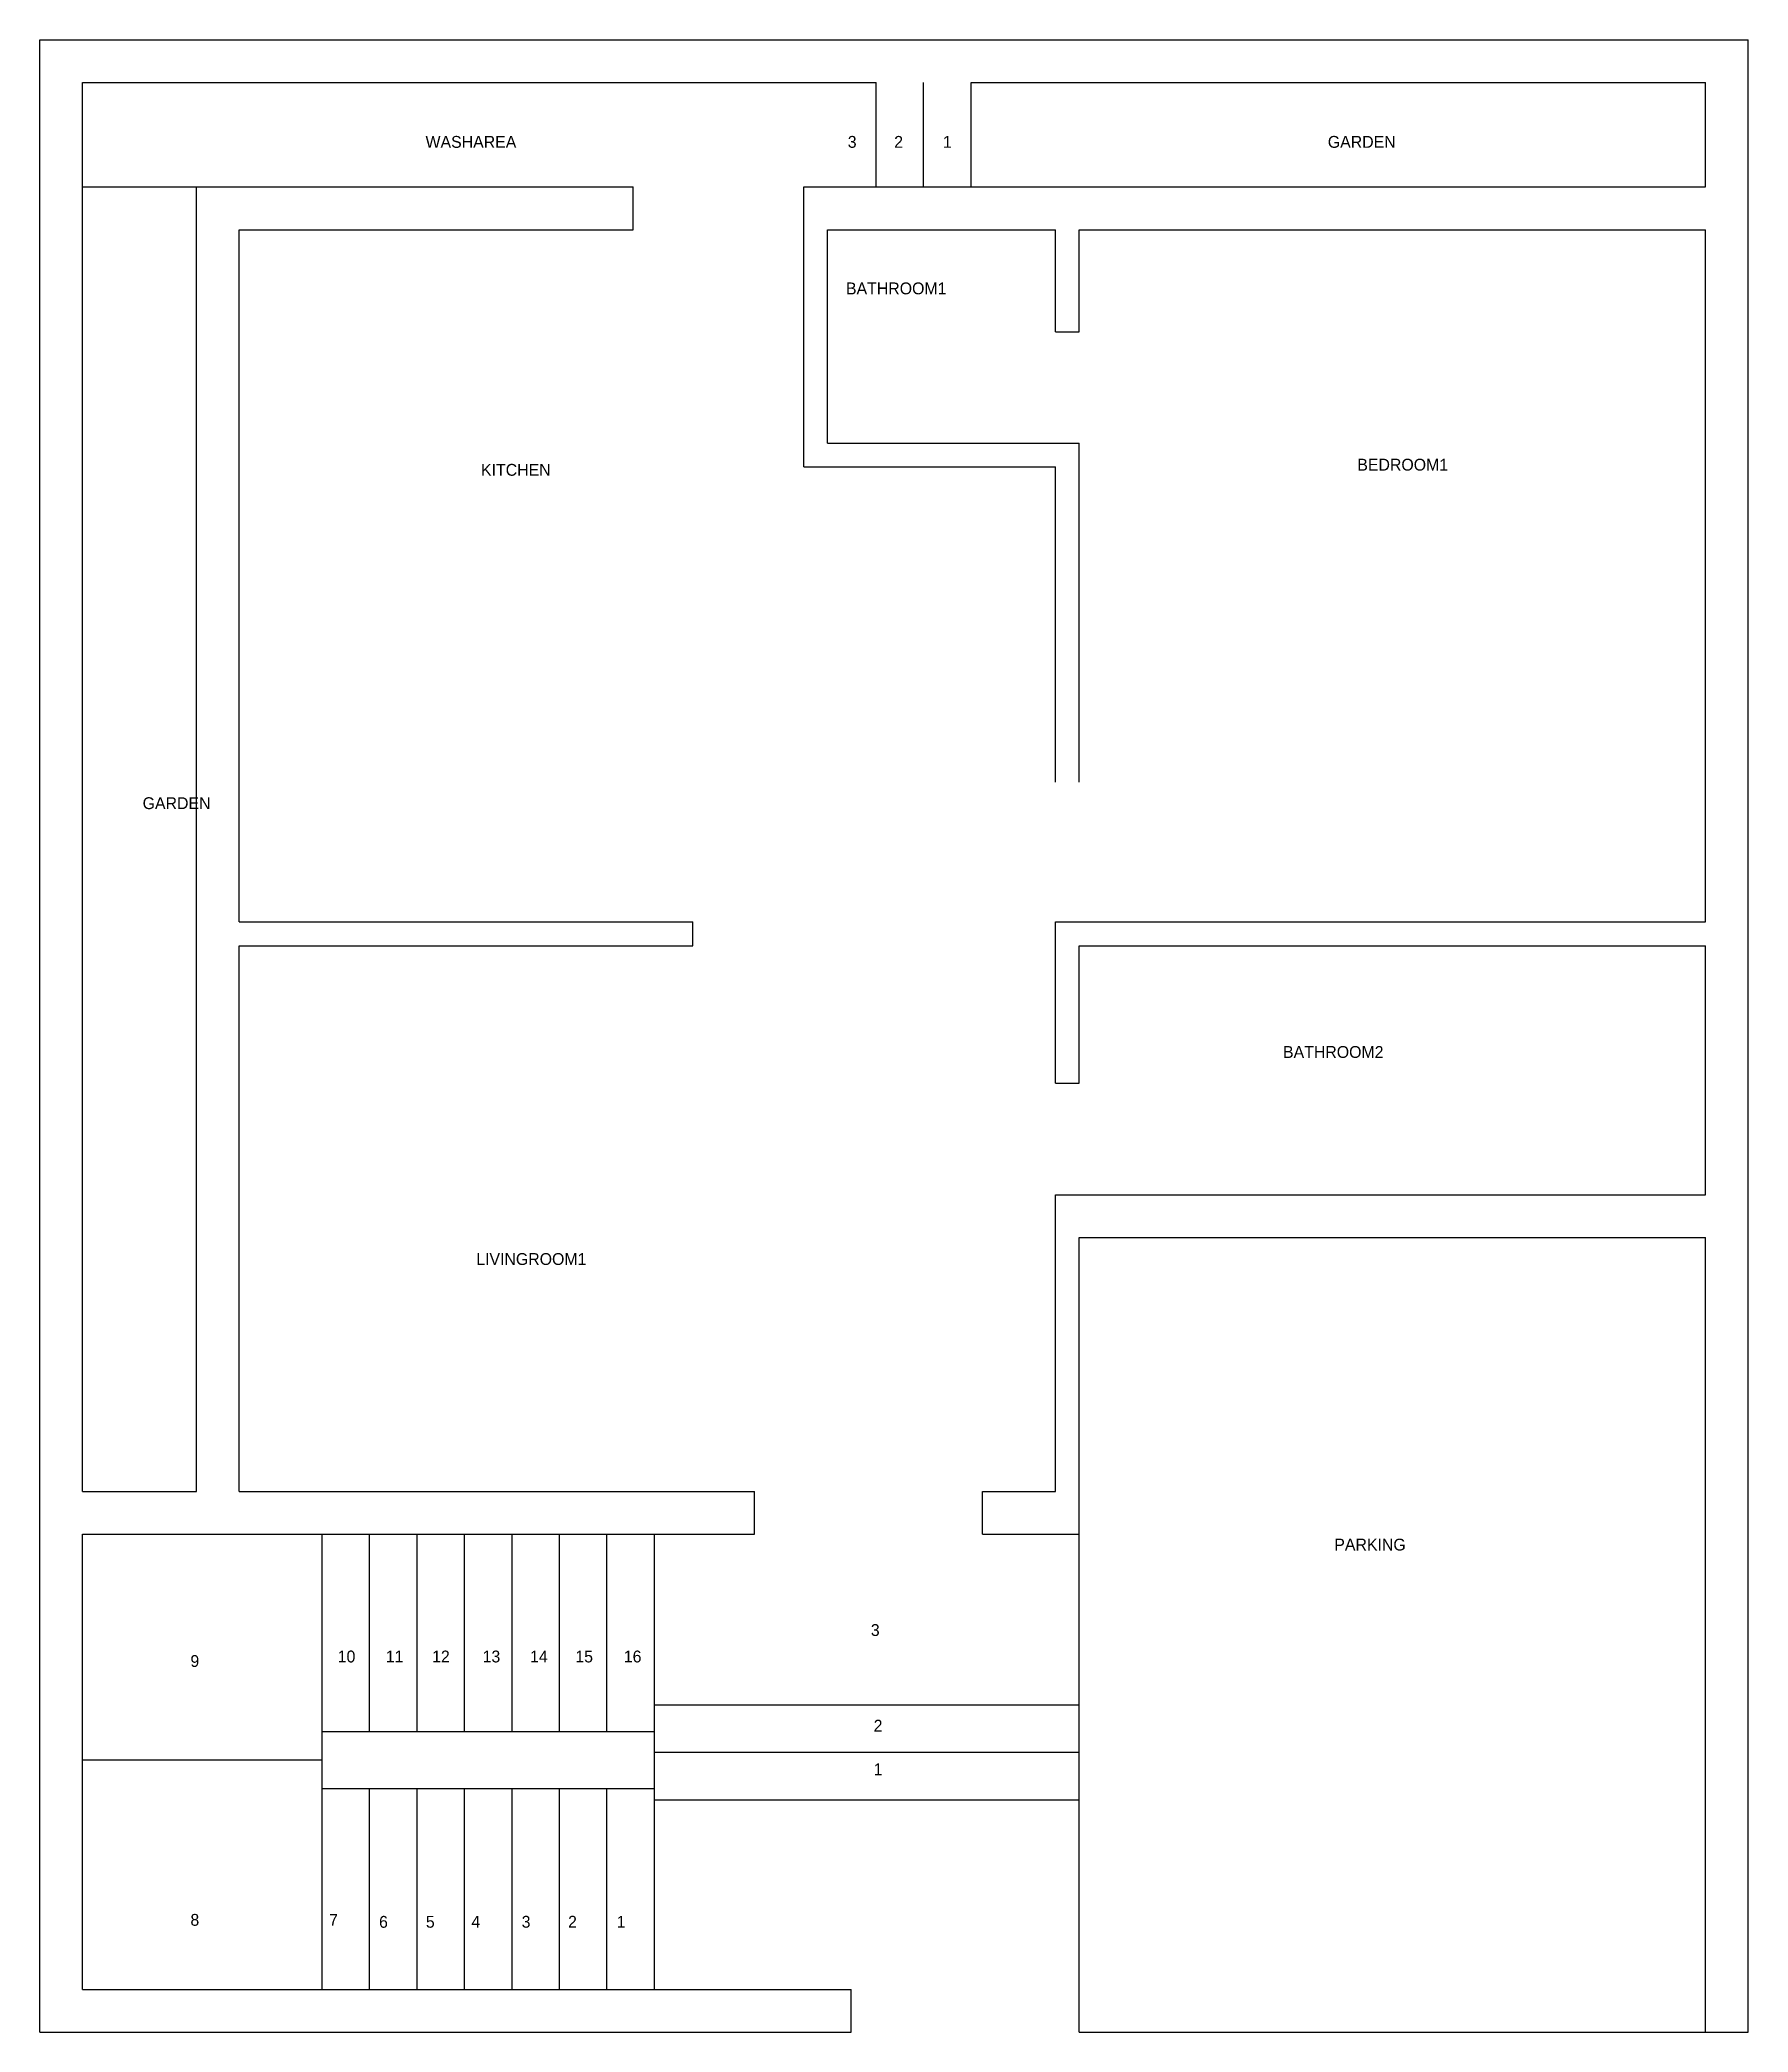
# Model space of a CAD drawing. Header units: metres. Extents: x 0 to 1031, y 0 to 420.
# Drawn here: x 0 to 360, y 0 to 420 of the extents above; entities that cross this region are included whole.
import ezdxf

# ---------------------------------------------------------------- set-up
doc = ezdxf.new("R2010")
doc.units = ezdxf.units.M
for name, color, linetype in [('BathRoom1', 7, 'Continuous'), ('BathRoom2', 7, 'Continuous'), ('BedRoom1', 7, 'Continuous'), ('Boundary', 7, 'Continuous'), ('Entrance_Staircase', 7, 'Continuous'), ('Garden', 7, 'Continuous'), ('Garden_Staircase', 7, 'Continuous'), ('Kitchen', 7, 'Continuous'), ('LivingRoom1', 7, 'Continuous'), ('Parking', 7, 'Continuous'), ('Staircase', 7, 'Continuous'), ('WashArea', 7, 'Continuous')]:
    doc.layers.add(name, color=color, linetype=linetype)

msp = doc.modelspace()

# ---------------------------------------------------------------- texts
at = {"layer": 'BathRoom1', "insert": (169.88, 368.85), "char_height": 2.5, "attachment_point": 1}
msp.add_mtext('BATHROOM1', dxfattribs=at)
at = {"layer": 'BathRoom2', "insert": (261.98, 207.88), "char_height": 2.5, "attachment_point": 1}
msp.add_mtext('BATHROOM2', dxfattribs=at)
at = {"layer": 'BedRoom1', "insert": (277.64, 331.69), "char_height": 2.5, "attachment_point": 1}
msp.add_mtext('BEDROOM1', dxfattribs=at)
at = {"layer": 'Entrance_Staircase', "char_height": 2.5, "attachment_point": 1}
for s, insert in [('3', (175.12, 86.02)), ('2', (175.71, 65.85)), ('1', (175.71, 56.66))]:
    msp.add_mtext(s, dxfattribs=dict(at, insert=insert))
at = {"layer": 'Garden', "char_height": 2.5, "attachment_point": 1}
for insert in [(271.42, 399.74), (21.66, 260.33)]:
    msp.add_mtext('GARDEN', dxfattribs=dict(at, insert=insert))
at = {"layer": 'Kitchen', "insert": (92.97, 330.6), "char_height": 2.5, "attachment_point": 1}
msp.add_mtext('KITCHEN', dxfattribs=at)
at = {"layer": 'LivingRoom1', "insert": (91.96, 164.23), "char_height": 2.5, "attachment_point": 1}
msp.add_mtext('LIVINGROOM1', dxfattribs=at)
at = {"layer": 'Parking', "insert": (272.79, 104.03), "char_height": 2.5, "attachment_point": 1}
msp.add_mtext('PARKING', dxfattribs=at)
at = {"layer": 'Staircase', "char_height": 2.5, "attachment_point": 1}
for s, insert in [('3', (170.26, 399.74)), ('2', (180.04, 399.74)), ('1', (190.3, 399.74)), ('10', (62.77, 80.44)), ('11', (72.9, 80.44)), ('12', (82.67, 80.44)), ('13', (93.31, 80.44)), ('14', (103.31, 80.44)), ('15', (112.85, 80.44)), ('16', (123.06, 80.44)), ('9', (31.73, 79.49)), ('8', (31.73, 24.92)), ('7', (60.96, 24.92)), ('6', (71.48, 24.5)), ('5', (81.35, 24.52)), ('4', (90.93, 24.52)), ('3', (101.53, 24.52)), ('2', (111.31, 24.52)), ('1', (121.57, 24.52))]:
    msp.add_mtext(s, dxfattribs=dict(at, insert=insert))
at = {"layer": 'WashArea', "insert": (81.28, 399.74), "char_height": 2.5, "attachment_point": 1}
msp.add_mtext('WASHAREA', dxfattribs=at)

# ---------------------------------------------------------------- linework, layer by layer
at = {"layer": 'BathRoom1'}
for p, q in [((166, 334.96), (166, 379.98)), ((166, 379.98), (214, 379.98)), ((214, 358.47), (214, 379.98)), ((214, 358.47), (219, 358.47)), ((166, 334.96), (219, 334.96))]:
    msp.add_line(p, q, dxfattribs=at)
at = {"layer": 'BathRoom2'}
for p, q in [((219, 200.03), (219, 229.04)), ((219, 229.04), (351, 229.04)), ((351, 176.53), (351, 229.04)), ((214, 200.03), (219, 200.03)), ((214, 176.53), (351, 176.53))]:
    msp.add_line(p, q, dxfattribs=at)
at = {"layer": 'BedRoom1'}
for p, q in [((219, 358.47), (219, 379.98)), ((219, 379.98), (351, 379.98)), ((351, 234.04), (351, 379.98)), ((219, 263.54), (219, 334.96)), ((214, 234.04), (351, 234.04))]:
    msp.add_line(p, q, dxfattribs=at)
at = {"layer": 'Boundary'}
for p, q in [((0, 0), (0, 420)), ((0, 420), (360, 420)), ((360, 0), (360, 420)), ((171, 0), (171, 9)), ((0, 0), (171, 0)), ((351, 0), (360, 0))]:
    msp.add_line(p, q, dxfattribs=at)
at = {"layer": 'Entrance_Staircase'}
for p, q in [((150.63, 105), (150.63, 114)), ((198.63, 105), (198.63, 114)), ((129.5, 105), (150.63, 105)), ((198.63, 105), (219, 105)), ((129.5, 69), (219, 69)), ((129.5, 59), (219, 59)), ((129.5, 49), (219, 49))]:
    msp.add_line(p, q, dxfattribs=at)
at = {"layer": 'Garden'}
for p, q in [((196.23, 411), (351, 411)), ((351, 388.98), (351, 411)), ((9, 114), (9, 388.98)), ((33, 114), (33, 388.98)), ((196.23, 388.98), (351, 388.98)), ((9, 114), (33, 114))]:
    msp.add_line(p, q, dxfattribs=at)
at = {"layer": 'Garden_Staircase'}
for p, q in [((176.23, 388.98), (176.23, 411)), ((186.23, 388.98), (186.23, 411)), ((196.23, 388.98), (196.23, 411)), ((161, 388.98), (196.23, 388.98))]:
    msp.add_line(p, q, dxfattribs=at)
at = {"layer": 'Kitchen'}
for p, q in [((125, 379.98), (125, 388.98)), ((161, 329.96), (161, 388.98)), ((42, 234.04), (42, 379.98)), ((42, 379.98), (125, 379.98)), ((161, 329.96), (214, 329.96)), ((214, 263.54), (214, 329.96)), ((42, 234.04), (137.63, 234.04)), ((137.63, 229.04), (137.63, 234.04))]:
    msp.add_line(p, q, dxfattribs=at)
at = {"layer": 'LivingRoom1'}
for p, q in [((214, 200.03), (214, 234.04)), ((42, 114), (42, 229.04)), ((42, 229.04), (137.63, 229.04)), ((214, 114), (214, 176.53)), ((42, 114), (150.63, 114)), ((198.63, 114), (214, 114))]:
    msp.add_line(p, q, dxfattribs=at)
at = {"layer": 'Parking'}
for p, q in [((219, 0), (219, 167.53)), ((219, 167.53), (351, 167.53)), ((351, 0), (351, 167.53)), ((219, 0), (351, 0))]:
    msp.add_line(p, q, dxfattribs=at)
at = {"layer": 'Staircase'}
for p, q in [((9, 105), (129.5, 105)), ((9, 9), (9, 105)), ((59.5, 9), (59.5, 105)), ((69.5, 63.38), (69.5, 105)), ((79.5, 63.38), (79.5, 105)), ((89.5, 63.38), (89.5, 105)), ((99.5, 63.38), (99.5, 105)), ((109.5, 63.38), (109.5, 105)), ((119.5, 63.38), (119.5, 105)), ((129.5, 9), (129.5, 105)), ((59.5, 63.38), (129.5, 63.38)), ((9, 57.38), (59.5, 57.38)), ((59.5, 51.38), (129.5, 51.38)), ((69.5, 9), (69.5, 51.38)), ((79.5, 9), (79.5, 51.38)), ((89.5, 9), (89.5, 51.38)), ((99.5, 9), (99.5, 51.38)), ((109.5, 9), (109.5, 51.38)), ((119.5, 9), (119.5, 51.38)), ((9, 9), (171, 9))]:
    msp.add_line(p, q, dxfattribs=at)
at = {"layer": 'WashArea'}
for p, q in [((9, 388.98), (9, 411)), ((9, 411), (176.23, 411)), ((9, 388.98), (33, 388.98)), ((33, 388.98), (125, 388.98))]:
    msp.add_line(p, q, dxfattribs=at)

msp.set_redraw_order([(e.dxf.handle, doc.entitydb.next_handle()) for e in msp.query("TEXT MTEXT ATTDEF DIMENSION ARC_DIMENSION")])  # texts and dimensions are drawn at this point

doc.saveas('drawing.dxf')
